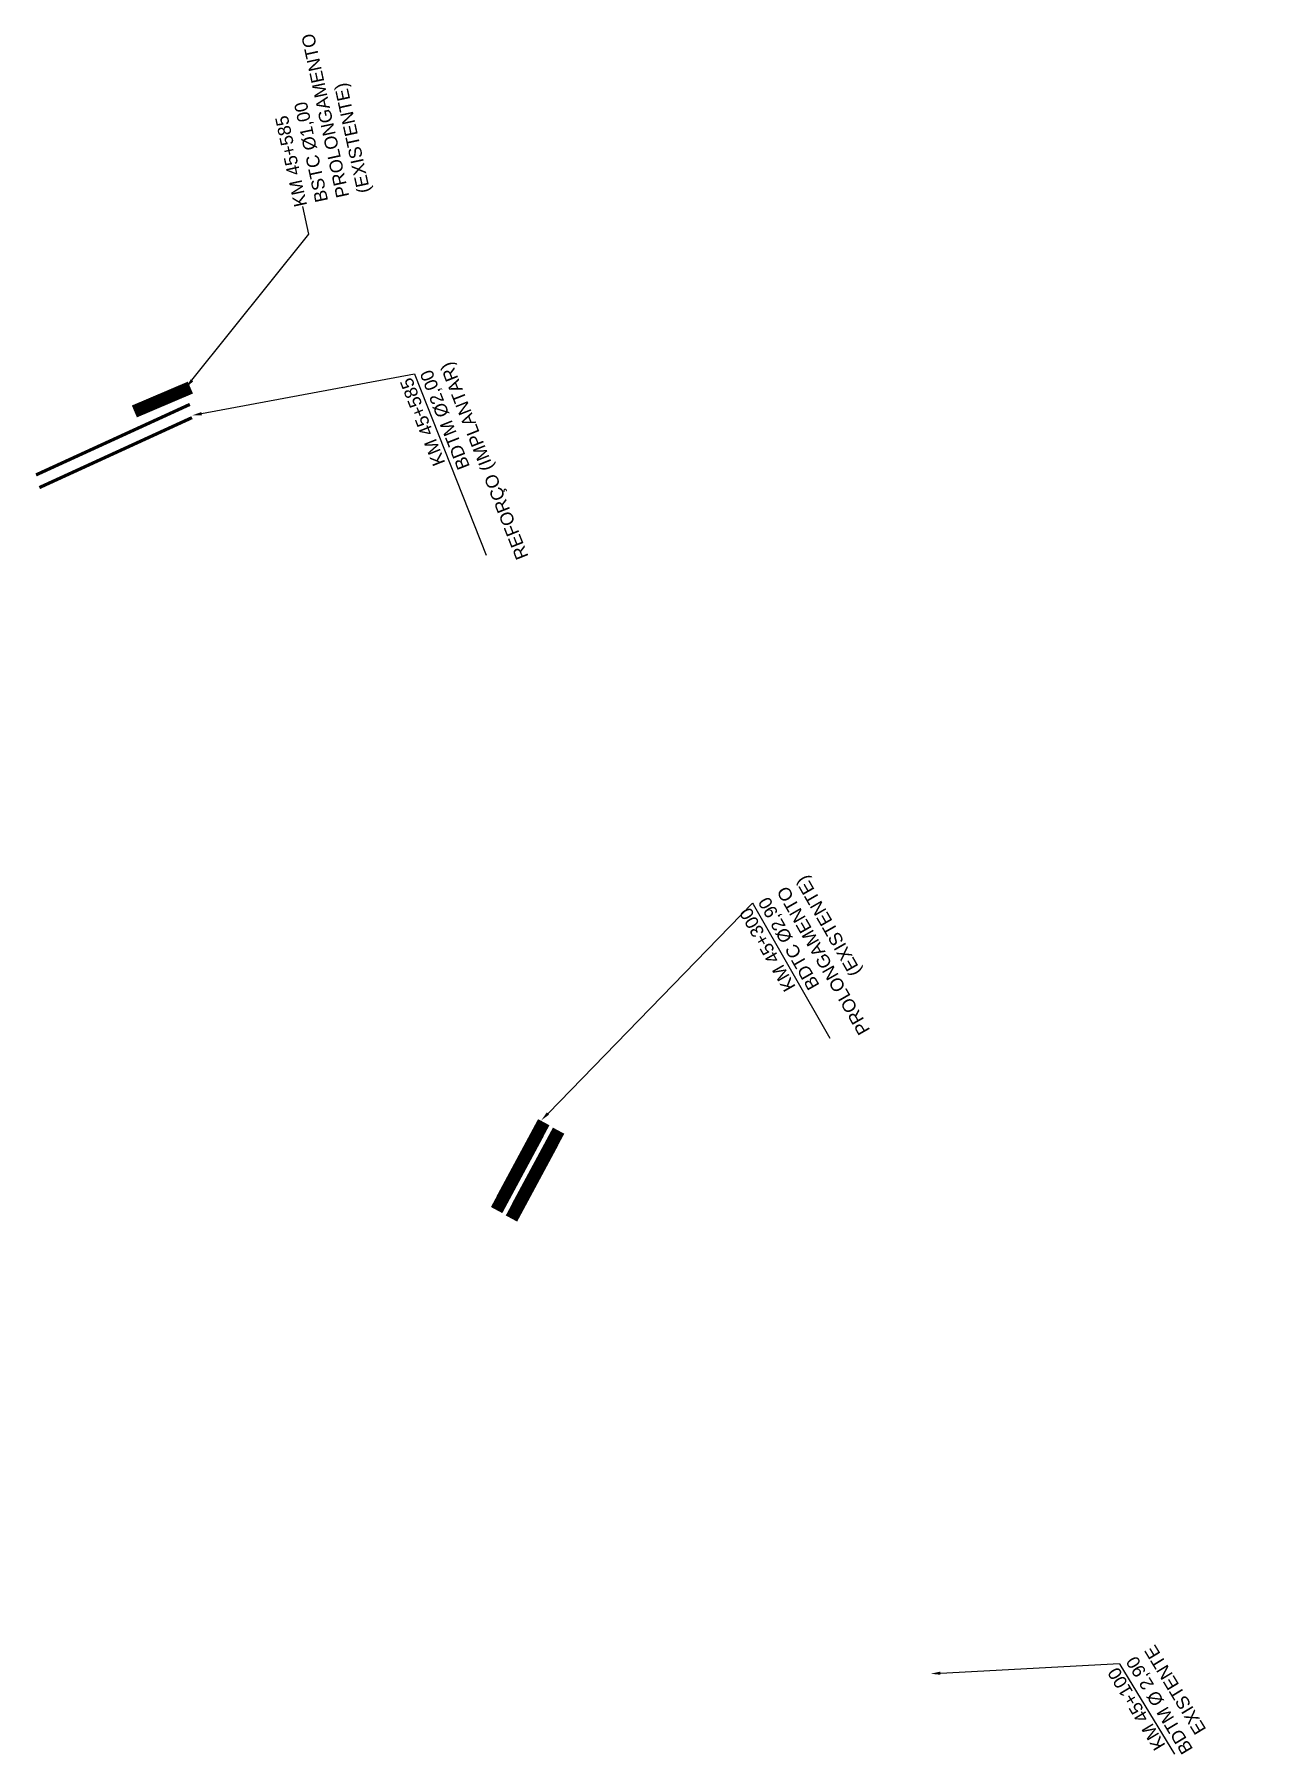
# Model space of a CAD drawing. Header units: metres. Extents: x 290209 to 324422, y 7399791 to 7463837.
# Drawn here: x 318919 to 319299, y 7428824 to 7429357 of the extents above; entities that cross this region are included whole.
import ezdxf
from ezdxf import colors
from ezdxf.entities.mleader import LeaderData, LeaderLine
from ezdxf.math import Vec2, Vec3

# ---------------------------------------------------------------- set-up
doc = ezdxf.new("R2010")
doc.units = ezdxf.units.M
for name, color, linetype in [('_DRENAGEM _TEXTOS_TIC', 2, 'Continuous'), ('_DRENAGEM_AMPLIAÇÃO DE BUEIRO-TIC', 23, 'Continuous'), ('BUEIRO_2.0', 50, 'Continuous')]:
    doc.layers.add(name, color=color, linetype=linetype)
doc.styles.add('ARIAL', font='arial.ttf')
doc.styles.add('SIMPLEX', font='simplex.shx')

msp = doc.modelspace()

# ---------------------------------------------------------------- linework, layer by layer
at = {"layer": '_DRENAGEM_AMPLIAÇÃO DE BUEIRO-TIC', "const_width": 4, "elevation": 770.197}
msp.add_lwpolyline([(318949.837, 7429239.999), (318967.189, 7429247.398)], dxfattribs=at)
at = {"layer": '_DRENAGEM_AMPLIAÇÃO DE BUEIRO-TIC', "const_width": 4}
for points in [[(319063.831, 7428996.047), (319076.629, 7429019.817)], [(319068.427, 7428993.422), (319081.224, 7429017.192)], [(319062.029, 7428992.594), (319074.827, 7429016.364)], [(319066.625, 7428989.968), (319079.422, 7429013.738)]]:
    msp.add_lwpolyline(points, dxfattribs=at)
at = {"layer": 'BUEIRO_2.0', "ltscale": 5, "const_width": 1.005}
for points in [[(318967.013, 7429242.183), (318919.376, 7429220.343)], [(318967.684, 7429238.091), (318920.411, 7429216.417)]]:
    msp.add_lwpolyline(points, dxfattribs=at)

# ---------------------------------------------------------------- leaders
at = {"layer": '_DRENAGEM _TEXTOS_TIC'}
ml = msp.add_multileader_mtext('Standard', dxfattribs=at)
ml.set_content('KM 45+585\\PBSTC %%C1,00\\PPROLONGAMENTO (EXISTENTE)', color=256, style='ARIAL')
ml.set_leader_properties()
ml.build(insert=Vec2(0, 0))
ml.multileader.update_dxf_attribs({"text_right_attachment_type": 6, "dogleg_length": 0.36, "arrow_head_size": 3})
ctx = ml.context
ctx.base_point, ctx.arrow_head_size, ctx.landing_gap_size, ctx.plane_origin, ctx.plane_x_axis, ctx.plane_y_axis = Vec3(319001.994, 7429303.489), 3, 0.09, Vec3(319188.534, 7429151.339), Vec3(-0.21188, 0.9772957), Vec3(-0.9772957, -0.21188)
ctx.right_attachment = 6
notes = []
notes.append((ctx, [(0, (1, 1, 0), (319003.86, 7429294.884), (-0.21188, 0.9772957), 8.805, [(0, [(318965.798, 7429247.308)], 0, [])])]))
ctx.mtext.insert, ctx.mtext.text_direction, ctx.mtext.rotation, ctx.mtext.width, ctx.mtext.defined_height, ctx.mtext.flow_direction = Vec3(318999.446, 7429303.028), Vec3(-0.21188, 0.9772957), 1.7842945, 48.6854, 17.027, 5
at = {"layer": '_DRENAGEM _TEXTOS_TIC', "color": 2, "linetype": 'Continuous', "lineweight": -3}
ml = msp.add_multileader_mtext('Standard', dxfattribs=at)
ml.set_content('{\\fArial|b0|i0|c0|p34;\\C256;KM 45+585\\PBDTM %%C2,00\\PREFORÇO (IMPLANTAR)}', color=2, style='SIMPLEX')
ml.set_leader_properties(color=256)
ml.build(insert=Vec2(0, 0))
ml.multileader.update_dxf_attribs({"text_right_attachment_type": 6, "dogleg_length": 0.36, "arrow_head_size": 3})
ctx = ml.context
ctx.base_point, ctx.arrow_head_size, ctx.landing_gap_size, ctx.plane_origin, ctx.plane_x_axis, ctx.plane_y_axis = Vec3(319058.06, 7429190.179), 3, 0.09, Vec3(319345.898, 7429089.755), Vec3(-0.3667331, 0.9303262), Vec3(-0.9303262, -0.3667331)
ctx.right_attachment, ctx.text_align_type = 6, 2
notes.append((ctx, [(1, (1, 1, 0), (319036.596, 7429251.686), (0.3667331, -0.9303262), 0.36, [(0, [(318967.713, 7429238.779)], 0, [])])]))
ctx.mtext.insert, ctx.mtext.text_direction, ctx.mtext.rotation, ctx.mtext.width, ctx.mtext.defined_height, ctx.mtext.alignment, ctx.mtext.flow_direction = Vec3(319031.945, 7429249.369), Vec3(-0.3667331, 0.9303262), 1.9462914, 111.77672, 31.932, 3, 5
at = {"layer": '_DRENAGEM _TEXTOS_TIC'}
ml = msp.add_multileader_mtext('Standard', dxfattribs=at)
ml.set_content('KM 45+300\\PBDTC %%C2,90\\PPROLONGAMENTO (EXISTENTE)', color=256, style='ARIAL')
ml.set_leader_properties()
ml.build(insert=Vec2(0, 0))
ml.multileader.update_dxf_attribs({"text_right_attachment_type": 6, "dogleg_length": 0.36, "arrow_head_size": 3})
ctx = ml.context
ctx.base_point, ctx.arrow_head_size, ctx.landing_gap_size, ctx.plane_origin, ctx.plane_x_axis, ctx.plane_y_axis = Vec3(319164.735, 7429041.507), 3, 0.09, Vec3(319329.848, 7428967.327), Vec3(-0.4966774, 0.8679352), Vec3(-0.8679352, -0.4966774)
ctx.right_attachment, ctx.text_align_type = 6, 2
notes.append((ctx, [(1, (1, 1, 0), (319141.299, 7429087.671), (0.4966774, -0.8679352), 0.36, [(0, [(319075.858, 7429020.381)], 0, [])])]))
ctx.mtext.insert, ctx.mtext.text_direction, ctx.mtext.rotation, ctx.mtext.width, ctx.mtext.defined_height, ctx.mtext.alignment, ctx.mtext.flow_direction = Vec3(319137.03, 7429084.71), Vec3(-0.4966774, 0.8679352), 2.0905628, 47.29816, 16.317, 3, 5
ml = msp.add_multileader_mtext('Standard', dxfattribs=at)
ml.set_content('KM 45+100\\PBDTM Ø 2,90\\PEXISTENTE', color=256, style='ARIAL')
ml.set_leader_properties()
ml.build(insert=Vec2(0, 0))
ml.multileader.update_dxf_attribs({"text_right_attachment_type": 6, "dogleg_length": 0.36, "arrow_head_size": 3})
ctx = ml.context
ctx.base_point, ctx.arrow_head_size, ctx.landing_gap_size, ctx.plane_origin, ctx.plane_x_axis, ctx.plane_y_axis = Vec3(319270.151, 7428821.605), 3, 0.09, Vec3(319448.366, 7428772.187), Vec3(-0.5176916, 0.8555673), Vec3(-0.8555673, -0.5176916)
ctx.right_attachment, ctx.text_align_type = 6, 2
notes.append((ctx, [(1, (1, 1, 0), (319254.904, 7428852.145), (0.5176916, -0.8555673), 0.36, [(0, [(319196.47, 7428848.954)], 0, [])])]))
ctx.mtext.insert, ctx.mtext.text_direction, ctx.mtext.rotation, ctx.mtext.alignment, ctx.mtext.flow_direction = Vec3(319251.031, 7428849.275), Vec3(-0.5176916, 0.8555673), 2.114947, 3, 5
for ctx, leaders in notes:
    for number, flags, end, landing, length, lines in leaders:
        leader = LeaderData()
        leader.index, (leader.has_last_leader_line, leader.has_dogleg_vector, leader.attachment_direction) = number, flags
        leader.last_leader_point, leader.dogleg_vector, leader.dogleg_length = Vec3(end), Vec3(landing), length
        for number, points, colour, breaks in lines:
            line = LeaderLine()
            line.index, line.vertices, line.color, line.breaks = number, Vec3.list(points), colors.encode_raw_color(colour), breaks
            leader.lines.append(line)
        ctx.leaders.append(leader)

doc.saveas('drawing.dxf')
